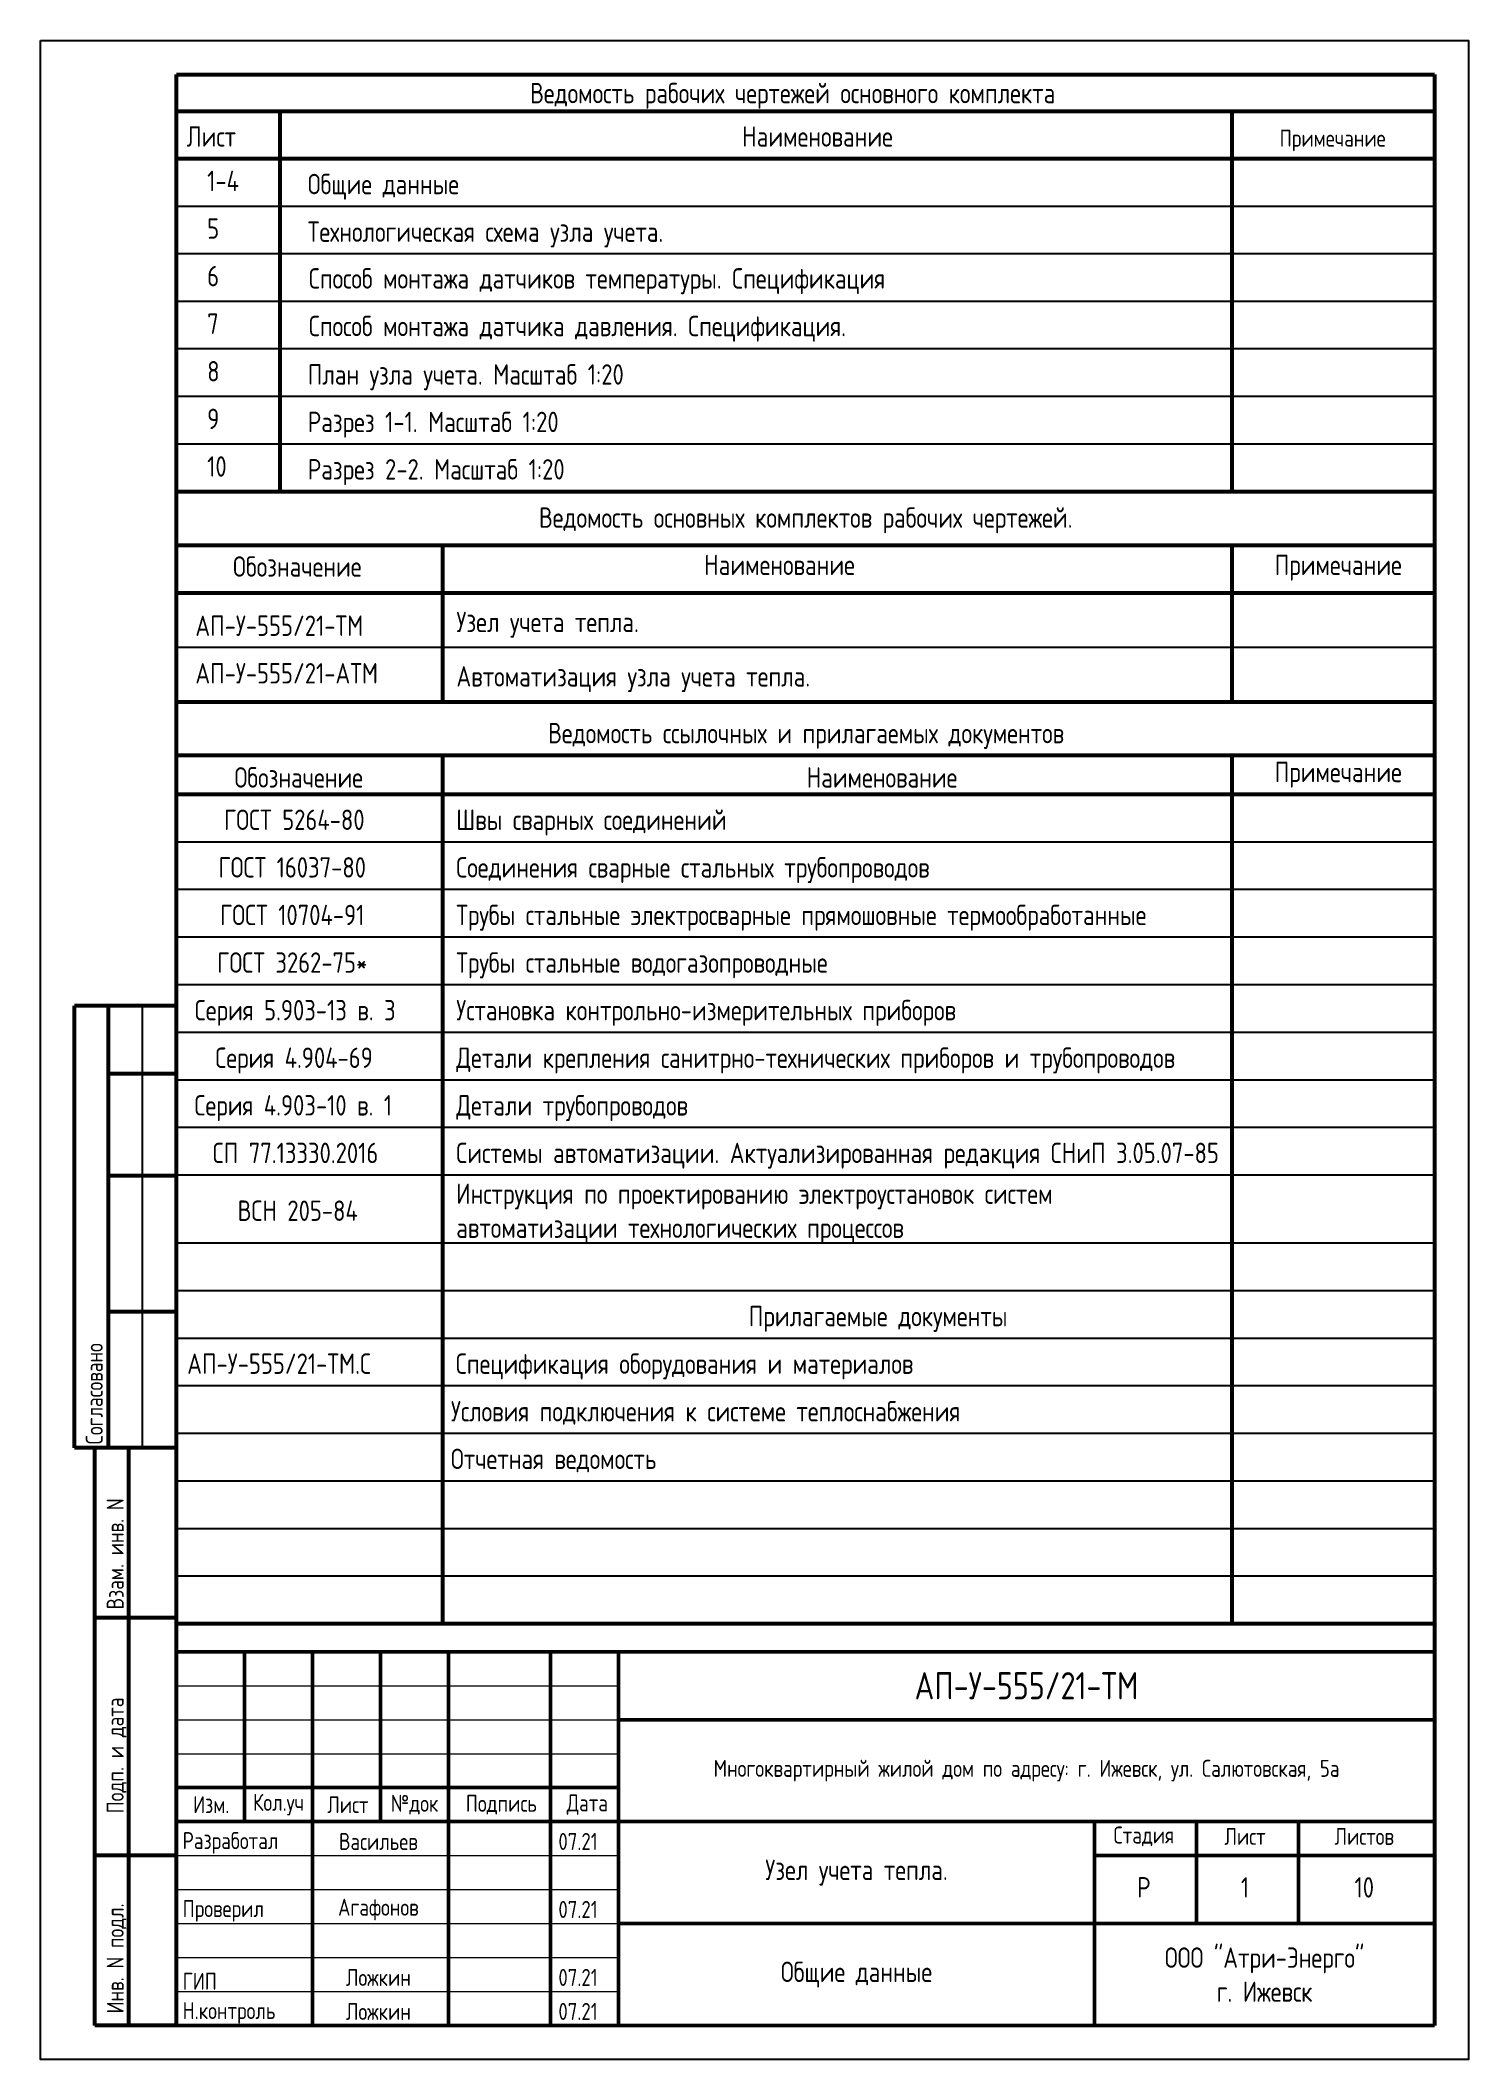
# Model space of a CAD drawing. Header units: millimetres. Extents: x -24312 to 142424, y -11214 to -5274.
# Drawn here: x -16254 to -12054, y -11214 to -5274 of the extents above; entities that cross this region are included whole.
import ezdxf
from ezdxf.enums import TextEntityAlignment as Align

# ---------------------------------------------------------------- set-up
doc = ezdxf.new("R2010")
doc.units = ezdxf.units.MM
doc.linetypes.add('K5LT_BASIC', pattern=[0])
doc.linetypes.add('K5LT_THIN', pattern=[0])
doc.layers.get('0').update_dxf_attribs({"color": 250})
doc.layers.add('0_Ном._пера__1', color=7, linetype='Continuous', lineweight=5)
doc.layers.add('0_Ном._пера__4', color=7, linetype='Continuous', lineweight=50)
doc.layers.add('LAYER0VIEW0', color=7, linetype='Continuous')
doc.styles.add('ГОСТ 2.304', font='')
doc.styles.get('ГОСТ 2.304').set_extended_font_data('GOST 2.304 type A')

msp = doc.modelspace()

# ---------------------------------------------------------------- texts
at = {"style": 'ГОСТ 2.304'}
for s, p in [('Ведомость рабочих чертежей основного комплекта', (-14041.318, -5458.751)), ('Ведомость основных комплектов рабочих чертежей.', (-14002.912, -6707.481)), ('Ведомость ссылочных и прилагаемых документов', (-14001.775, -7341.459))]:
    msp.add_text(s, height=60, dxfattribs=at).set_placement(p, align=Align.CENTER)
for s, height, p in [('Лист', 60, (-15823.561, -5586.352)), ('Наименование', 60, (-14189.816, -5586.352)), ('Примечание', 50, (-12609.137, -5586.352)), ('Обозначение', 60, (-15687.048, -6851.465)), ('Наименование ', 60, (-14301.558, -6846.477)), ('Примечание', 60, (-12623.885, -6846.563)), ('АП-У-555/21-ТМ', 60, (-15797.891, -7025.495)), (' Узел учета тепла. ', 60, (-15060.947, -7014.512)), ('АП-У-555/21-АТМ', 60, (-15797.891, -7165.454)), (' Автоматизация узла учета тепла.  ', 60, (-15060.947, -7174.512)), ('Обозначение', 60, (-15682.842, -7471.844)), ('Наименование', 60, (-14000.186, -7471.844)), ('Примечание', 60, (-12623.885, -7455.794)), ('ГОСТ 5264-80', 60, (-15713.628, -7596.435)), (' Швы сварных соединений', 60, (-15061.472, -7596.435)), ('ГОСТ 16037-80', 60, (-15730.07, -7736.435)), (' Соединения сварные стальных трубопроводов', 60, (-15061.472, -7736.435)), ('ГОСТ 10704-91', 60, (-15725.44, -7876.435)), (' Трубы стальные электросварные прямошовные термообработанные', 60, (-15061.472, -7876.435)), ('ГОСТ 3262-75*', 60, (-15733.714, -8016.435)), (' Трубы стальные водогазопроводные', 60, (-15061.472, -8016.435)), ('Серия 5.903-13 в. 3', 60, (-15799.523, -8156.435)), (' Установка контрольно-измерительных приборов', 60, (-15061.472, -8156.435)), ('Серия 4.904-69', 60, (-15739.195, -8296.435)), (' Детали крепления санитрно-технических приборов и трубопроводов', 60, (-15061.472, -8296.435)), ('Серия 4.903-10 в. 1', 60, (-15800.449, -8436.435)), (' Детали трубопроводов', 60, (-15061.472, -8436.435)), ('СП 77.13330.2016', 60, (-15746.739, -8576.435)), (' Системы автоматизации. Актуализированная редакция СНиП 3.05.07-85', 60, (-15061.472, -8576.435)), (' Инструкция по проектированию электроустановок систем ', 60, (-15061.472, -8696.386)), ('ВСН 205-84', 60, (-15673.581, -8746.435)), (' автоматизации технологических процессов', 60, (-15061.472, -8796.484)), (' Прилагаемые документы', 60, (-14201.137, -9056.435)), ('АП-У-555/21-ТМ.С ', 60, (-15821.87, -9196.435)), ('Спецификация оборудования и материалов', 60, (-15031.838, -9196.435)), ('Условия подключения к системе теплоснабжения', 60, (-15046.354, -9336.435)), ('Отчетная ведомость', 60, (-15046.354, -9476.435))]:
    msp.add_text(s, height=height, dxfattribs=at).set_placement(p)
at = {"linetype": 'K5LT_THIN', "style": 'ГОСТ 2.304'}
for s, p in [('1-4', (-15763.082, -5717.047)), ('Общие данные', (-15467.324, -5726.378)), ('5', (-15763.082, -5857.047)), ('Технологическая схема узла учета.', (-15467.324, -5866.378)), ('6', (-15763.082, -5997.047)), ('Способ монтажа датчиков температуры. Спецификация', (-15463.984, -6003.906)), ('7', (-15763.082, -6137.047)), ('Способ монтажа датчика давления. Спецификация. ', (-15463.984, -6143.906)), ('8', (-15763.082, -6277.047)), ('План узла учета. Масштаб 1:20 ', (-15467.324, -6286.378)), ('9', (-15763.082, -6417.047)), ('Разрез 1-1. Масштаб 1:20', (-15467.324, -6426.116)), ('10', (-15763.082, -6557.047)), ('Разрез 2-2. Масштаб 1:20', (-15467.324, -6565.497))]:
    msp.add_text(s, height=60, dxfattribs=at).set_placement(p)
at = {"style": 'ГОСТ 2.304'}
for s, height, p in [('АП-У-555/21-ТМ', 80, (-13353.549, -10113.68)), ('Изм.', 50, (-15751.119, -10463.627)), ('Кол.уч', 50, (-15553.549, -10463.68)), ('Лист', 50, (-15349.288, -10463.627)), ('№док', 50, (-15153.28, -10463.627)), ('Подпись', 50, (-14898.013, -10463.627)), ('Дата', 50, (-14645.025, -10463.627)), ('Стадия', 50, (-13008.578, -10556.954)), ('Лист', 50, (-12711.01, -10556.954)), ('Листов', 50, (-12360.304, -10556.954)), ('Р', 60, (-13008.578, -10706.954)), ('1', 60, (-12711.01, -10706.954)), ('10', 60, (-12360.304, -10706.954))]:
    msp.add_text(s, height=height, dxfattribs=at).set_placement(p, align=Align.MIDDLE)
at = {"insert": (-13353.549, -10363.68), "char_height": 50, "width": 2400, "attachment_point": 5, "line_spacing_factor": 0.9, "style": 'ГОСТ 2.304'}
msp.add_mtext('\\pxqc;{\\C0;Многоквартирный жилой дом по адресу: г. Ижевск, ул. Салютовская, 5а}', dxfattribs=at)
at = {"char_height": 50, "style": 'ГОСТ 2.304'}
for s, insert, attachment_point in [('\\A1;Разработал', (-15835.437, -10608.042), 7), ('\\A1;Васильев', (-15259.522, -10572.006), 5), ('\\A1;07.21', (-14730.26, -10597.006), 7), ('\\A1;Проверил', (-15835.437, -10808.042), 7), ('\\A1;Агафонов', (-15259.522, -10772.006), 5), ('\\A1;07.21', (-14730.26, -10797.006), 7), ('\\A1;ГИП', (-15835.437, -11008.042), 7), ('\\A1;Ложкин', (-15259.522, -10972.006), 5), ('\\A1;07.21', (-14730.26, -10997.006), 7), ('\\A1;Н.контроль', (-15835.437, -11108.042), 7), ('\\A1;Ложкин', (-15259.522, -11072.006), 5), ('\\A1;07.21', (-14730.26, -11097.006), 7)]:
    msp.add_mtext(s, dxfattribs=dict(at, insert=insert, attachment_point=attachment_point))
at = {"char_height": 60, "attachment_point": 5, "style": 'ГОСТ 2.304'}
for s, insert, width in [('\\pxsm1;Узел учета тепла.', (-13853.549, -10663.68), 1400), ('Общие данные', (-13853.549, -10963.68), 1400), ('\\pxsm1;ООО "Атри-Энерго"\\Pг. Ижевск', (-12653.549, -10963.68), 1000)]:
    msp.add_mtext(s, dxfattribs=dict(at, insert=insert, width=width))
at = {"layer": '0_Ном._пера__1', "color": 7, "linetype": 'Continuous', "lineweight": 20, "style": 'ГОСТ 2.304'}
for s, p in [('Согласовано', (-16070.13, -9403.68)), ('Взам. инв. N', (-16008.503, -9889.389)), ('Подп. и дата', (-16008.503, -10489.389)), ('Инв. N подл.', (-16008.503, -11077.993))]:
    msp.add_text(s, height=50, rotation=90, dxfattribs=at).set_placement(p)

# ---------------------------------------------------------------- linework, layer by layer
at = {"linetype": 'K5LT_BASIC', "lineweight": 53}
for p, q in [((-15853.549, -11113.68), (-15853.549, -5373.68)), ((-15853.549, -5373.68), (-12153.549, -5373.68)), ((-12153.549, -5373.68), (-12153.549, -11113.68)), ((-15853.549, -5481.623), (-12153.081, -5481.623)), ((-15549.911, -5481.623), (-15549.911, -6600.387)), ((-12749.911, -5481.623), (-12749.911, -6600.387)), ((-15853.549, -5620.912), (-12153.081, -5620.912)), ((-15853.549, -6600.387), (-12153.549, -6600.387)), ((-15854.114, -6758.499), (-12148.044, -6758.499)), ((-15070.947, -6758.499), (-15070.947, -7219.046)), ((-12749.911, -6758.499), (-12749.911, -7219.046)), ((-15854.114, -6899.046), (-15070.947, -6899.046)), ((-15070.947, -6899.046), (-13007.197, -6899.046)), ((-13007.197, -6899.046), (-12148.044, -6899.046)), ((-15854.114, -7219.046), (-12148.044, -7219.046)), ((-15852.77, -7375.967), (-12151.992, -7375.967)), ((-15070.693, -7375.967), (-15070.693, -9930.968)), ((-12749.911, -7375.967), (-12749.911, -9930.968)), ((-15852.77, -7490.968), (-12151.992, -7490.968)), ((-16153.549, -9413.68), (-16153.549, -8113.68)), ((-15853.549, -8113.68), (-16153.549, -8113.68)), ((-16053.549, -9413.68), (-16053.549, -8113.68)), ((-15853.549, -8313.68), (-16053.549, -8313.68)), ((-15853.549, -8613.68), (-16053.549, -8613.68)), ((-15853.549, -9013.68), (-16053.549, -9013.68)), ((-15853.549, -9413.68), (-16153.549, -9413.68)), ((-16093.549, -11113.68), (-16093.549, -9413.68)), ((-15853.549, -9413.68), (-16093.549, -9413.68)), ((-15993.549, -11113.68), (-15993.549, -9413.68)), ((-15853.549, -9913.68), (-16093.549, -9913.68)), ((-15851.992, -9930.968), (-12151.214, -9930.968)), ((-15853.549, -10613.68), (-16093.549, -10613.68)), ((-15853.549, -11113.68), (-16093.549, -11113.68))]:
    msp.add_line(p, q, dxfattribs=at)
at = {"linetype": 'K5LT_THIN'}
for p, q in [((-15853.549, -5760.912), (-12153.081, -5760.912)), ((-15853.549, -5900.912), (-12153.549, -5900.912)), ((-15853.549, -6040.912), (-12153.549, -6040.912)), ((-15853.549, -6180.387), (-12153.549, -6180.387)), ((-15853.549, -6320.387), (-12153.549, -6320.387)), ((-15853.549, -6460.387), (-12153.549, -6460.387)), ((-15853.549, -6600.387), (-12153.549, -6600.387)), ((-15854.114, -7059.046), (-15070.947, -7059.046)), ((-15070.947, -7059.046), (-13007.197, -7059.046)), ((-13007.197, -7059.046), (-12148.044, -7059.046))]:
    msp.add_line(p, q, dxfattribs=at)
for p, q in [((-15852.77, -7630.968), (-15071.472, -7630.968)), ((-15071.472, -7630.968), (-12433.563, -7630.968)), ((-12433.563, -7630.968), (-12151.992, -7630.968)), ((-15852.77, -7770.968), (-15071.472, -7770.968)), ((-15071.472, -7770.968), (-12433.563, -7770.968)), ((-12433.563, -7770.968), (-12151.992, -7770.968)), ((-15852.77, -7910.968), (-15071.472, -7910.968)), ((-15071.472, -7910.968), (-12433.563, -7910.968)), ((-12433.563, -7910.968), (-12151.992, -7910.968)), ((-15852.77, -8050.968), (-15071.472, -8050.968)), ((-15071.472, -8050.968), (-12433.563, -8050.968)), ((-12433.563, -8050.968), (-12151.992, -8050.968)), ((-15953.549, -9413.68), (-15953.549, -8113.68)), ((-15852.77, -8190.968), (-15071.472, -8190.968)), ((-15071.472, -8190.968), (-12433.563, -8190.968)), ((-12433.563, -8190.968), (-12151.992, -8190.968)), ((-15852.77, -8330.968), (-15071.472, -8330.968)), ((-15071.472, -8330.968), (-12433.563, -8330.968)), ((-12433.563, -8330.968), (-12151.992, -8330.968)), ((-15852.77, -8470.968), (-15071.472, -8470.968)), ((-15071.472, -8470.968), (-12433.563, -8470.968)), ((-12433.563, -8470.968), (-12151.992, -8470.968)), ((-15852.77, -8610.968), (-15071.472, -8610.968)), ((-15071.472, -8610.968), (-12433.563, -8610.968)), ((-12433.563, -8610.968), (-12151.992, -8610.968)), ((-15852.77, -8810.968), (-15071.472, -8810.968)), ((-15071.472, -8810.968), (-12433.563, -8810.968)), ((-12433.563, -8810.968), (-12151.992, -8810.968)), ((-15852.77, -8950.968), (-12151.992, -8950.968)), ((-15852.77, -8950.968), (-15071.472, -8950.968)), ((-15071.472, -8950.968), (-12433.563, -8950.968)), ((-12433.563, -8950.968), (-12151.992, -8950.968)), ((-15852.77, -9090.968), (-12151.992, -9090.968)), ((-15852.77, -9230.968), (-12151.992, -9230.968)), ((-15852.77, -9370.968), (-12151.992, -9370.968)), ((-15852.77, -9510.968), (-12151.992, -9510.968)), ((-15852.77, -9510.968), (-12151.992, -9510.968)), ((-15852.77, -9650.968), (-12151.992, -9650.968)), ((-15852.77, -9650.968), (-12151.992, -9650.968)), ((-15852.77, -9790.968), (-12151.992, -9790.968)), ((-15852.77, -9790.968), (-12151.992, -9790.968))]:
    msp.add_line(p, q)
at = {"linetype": 'Continuous'}
msp.add_lwpolyline([(-16253.549, -5273.68), (-12053.549, -5273.68), (-12053.549, -11213.68), (-16253.549, -11213.68)], close=True, dxfattribs=at)
at = {"layer": '0_Ном._пера__1', "color": 7, "linetype": 'Continuous', "lineweight": 20}
for p, q in [((-15853.549, -10113.68), (-14553.549, -10113.68)), ((-15853.549, -10213.68), (-14553.549, -10213.68)), ((-15853.549, -10313.68), (-14553.549, -10313.68)), ((-15853.549, -10613.68), (-14553.549, -10613.68)), ((-15853.549, -10713.68), (-14553.549, -10713.68)), ((-15853.549, -10813.68), (-14553.549, -10813.68)), ((-15853.549, -10913.68), (-14553.549, -10913.68)), ((-15853.549, -11013.68), (-14553.549, -11013.68))]:
    msp.add_line(p, q, dxfattribs=at)
at = {"layer": '0_Ном._пера__4', "color": 7, "linetype": 'Continuous', "lineweight": 50}
for p, q in [((-15853.549, -10013.68), (-12153.549, -10013.68)), ((-15853.549, -11113.68), (-15853.549, -10013.68)), ((-15653.549, -10013.68), (-15653.549, -10513.68)), ((-15453.549, -10013.68), (-15453.549, -11113.68)), ((-15253.549, -10013.68), (-15253.549, -10513.68)), ((-15053.549, -10013.68), (-15053.549, -11113.68)), ((-14753.549, -10013.68), (-14753.549, -11113.68)), ((-14553.549, -10013.68), (-14553.549, -11113.68)), ((-12153.549, -10013.68), (-12153.549, -11113.68)), ((-14553.549, -10213.68), (-12153.549, -10213.68)), ((-15853.549, -10413.68), (-14553.549, -10413.68)), ((-15853.549, -10513.68), (-12153.549, -10513.68)), ((-13153.549, -10513.68), (-13153.549, -11113.68)), ((-12853.549, -10513.68), (-12853.549, -10813.68)), ((-12553.549, -10513.68), (-12553.549, -10813.68)), ((-13153.549, -10613.68), (-12153.549, -10613.68)), ((-14553.549, -10813.68), (-12153.549, -10813.68)), ((-15853.549, -11113.68), (-12153.549, -11113.68)), ((-12153.549, -11113.68), (-15853.549, -11113.68))]:
    msp.add_line(p, q, dxfattribs=at)
at = {"layer": 'LAYER0VIEW0', "linetype": 'K5LT_THIN'}
msp.add_line((-12492.034, -5900.912), (-12153.081, -5900.912), dxfattribs=at)

msp.set_redraw_order([(e.dxf.handle, doc.entitydb.next_handle()) for e in msp.query("TEXT MTEXT ATTDEF DIMENSION ARC_DIMENSION")])  # texts and dimensions are drawn at this point

doc.saveas('drawing.dxf')
